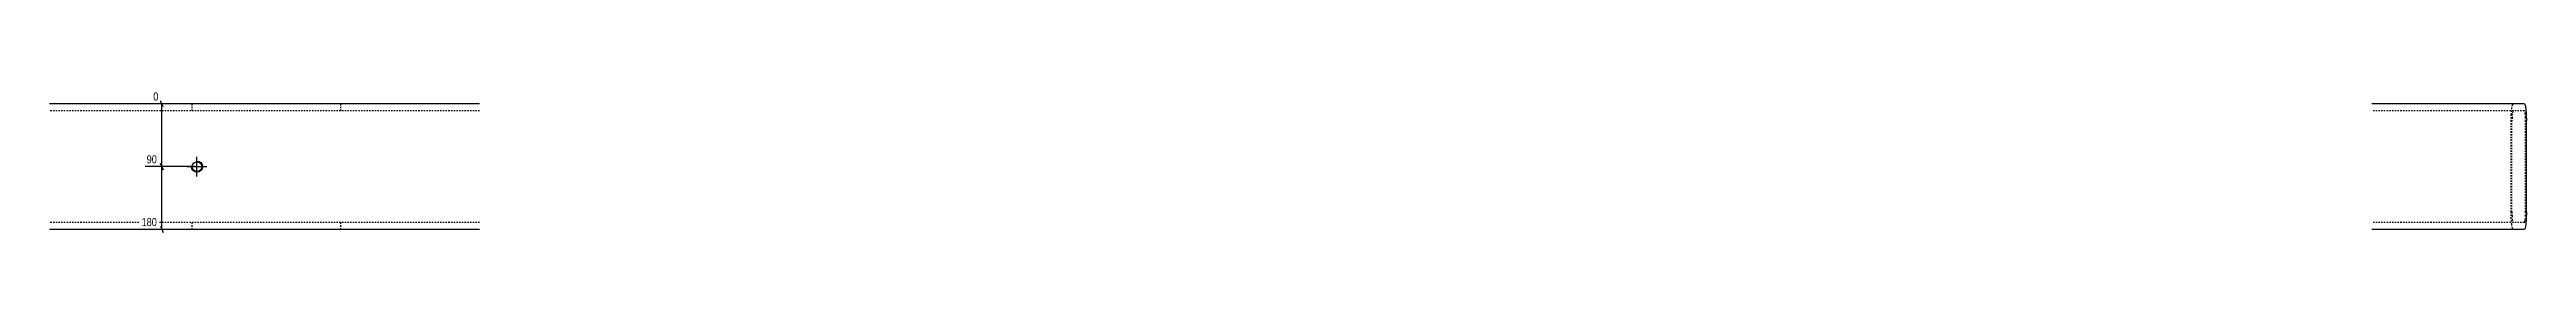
# Model space of a CAD drawing. Header units: millimetres. Extents: x 7 to 17818, y 7 to 366.
# Drawn here: x 14257 to 17818, y 9 to 213 of the extents above; entities that cross this region are included whole.
import ezdxf

# ---------------------------------------------------------------- set-up
doc = ezdxf.new("R2010")
doc.units = ezdxf.units.MM
doc.linetypes.add('DXK_LINE_DOT2', pattern=[3.9198, 1.9599, -1.9599])
doc.layers.add('MÅLSÆTNING', color=7, linetype='Continuous')
doc.layers.add('STÅL', color=7, linetype='Continuous')
doc.styles.add('Arial Narrow', font='ARIALN.TTF', dxfattribs={"height": 0.2})

msp = doc.modelspace()

# ---------------------------------------------------------------- linework, layer by layer
at = {"layer": 'MÅLSÆTNING', "color": 7, "linetype": 'Continuous'}
for p, q in [((14465.6, 193.5), (14405.8, 193.5)), ((14420, 189), (14416.4, 198)), ((14418.2, 103.5), (14418.2, 193.5)), ((14416.4, 108), (14420, 99)), ((14420, 99), (14416.4, 108)), ((14465.6, 103.5), (14394.1, 103.5)), ((14465.6, 103.5), (14394.1, 103.5)), ((14418.2, 13.5), (14418.2, 103.5)), ((14465.6, 13.5), (14386.8, 13.5)), ((14416.4, 18), (14420, 9))]:
    msp.add_line(p, q, dxfattribs=at)
at = {"layer": 'STÅL', "color": 2, "linetype": 'Continuous'}
for p, q in [((14875.1, 193.5), (14256.6, 193.5)), ((17815.3, 193.5), (17596.2, 193.5)), ((17815.3, 193.5), (17816.4, 191.6)), ((17816.4, 191.6), (17817.4, 186.2)), ((17817.4, 186.2), (17818.1, 178.1)), ((17818.1, 178.1), (17818.3, 168.5)), ((17818.3, 38.5), (17818.3, 168.5)), ((17818.3, 38.5), (17818.1, 28.9)), ((14875.1, 13.5), (14256.6, 13.5)), ((17815.3, 13.5), (17596.2, 13.5)), ((17816.4, 15.4), (17815.3, 13.5)), ((17817.4, 20.8), (17816.4, 15.4)), ((17818.1, 28.9), (17817.4, 20.8))]:
    msp.add_line(p, q, dxfattribs=at)
at = {"layer": 'STÅL', "color": 7, "linetype": 'DXK_LINE_DOT2'}
for p, q in [((14875.1, 183.5), (14256.6, 183.5)), ((14461.6, 183.5), (14461.6, 193.5)), ((14675.6, 183.5), (14675.6, 193.5)), ((17815.3, 183.5), (17596.2, 183.5)), ((17796.5, 178.1), (17797.1, 186.2)), ((17797.1, 186.2), (17798.1, 191.6)), ((17798, 179.1), (17797.6, 174.2)), ((17798.6, 182.4), (17798, 179.1)), ((17798.1, 191.6), (17799.3, 193.5)), ((17799.3, 183.5), (17798.6, 182.4)), ((17816, 182.4), (17815.3, 183.5)), ((17816.6, 179.1), (17816, 182.4)), ((17817, 174.2), (17816.6, 179.1)), ((17796.2, 168.5), (17796.5, 178.1)), ((17796.2, 38.5), (17796.2, 168.5)), ((17797.6, 174.2), (17797.5, 168.5)), ((17797.5, 38.5), (17797.5, 168.5)), ((17817.1, 168.5), (17817, 174.2)), ((17817.1, 38.5), (17817.1, 168.5)), ((17796.5, 28.9), (17796.2, 38.5)), ((17797.5, 38.5), (17797.6, 32.8)), ((17817, 32.8), (17817.1, 38.5)), ((14875.1, 23.5), (14256.6, 23.5)), ((14461.6, 13.5), (14461.6, 23.5)), ((14675.6, 13.5), (14675.6, 23.5)), ((17815.3, 23.5), (17596.2, 23.5)), ((17797.1, 20.8), (17796.5, 28.9)), ((17798.1, 15.4), (17797.1, 20.8)), ((17797.6, 32.8), (17798, 27.9)), ((17798, 27.9), (17798.6, 24.6)), ((17799.3, 13.5), (17798.1, 15.4)), ((17798.6, 24.6), (17799.3, 23.5)), ((17815.3, 23.5), (17816, 24.6)), ((17816, 24.6), (17816.6, 27.9)), ((17816.6, 27.9), (17817, 32.8))]:
    msp.add_line(p, q, dxfattribs=at)
at = {"layer": 'STÅL', "color": 3, "linetype": 'Continuous'}
for p, q in [((14462.1, 106.2), (14463.7, 108.5)), ((14463.7, 108.5), (14465.9, 110)), ((14465.9, 110), (14468.6, 110.5)), ((14468.6, 89.5), (14468.6, 117.5)), ((14468.6, 111.5), (14468.6, 111.5)), ((14468.6, 111.5), (14471.7, 110.9)), ((14468.6, 110.5), (14468.6, 110.5)), ((14468.6, 110.5), (14471.3, 110)), ((14471.3, 110), (14473.6, 108.5)), ((14471.7, 110.9), (14474.3, 109.2)), ((14473.6, 108.5), (14475.1, 106.2)), ((14474.3, 109.2), (14476, 106.6)), ((14454.6, 103.5), (14482.6, 103.5)), ((14461.2, 100.4), (14460.6, 103.5)), ((14460.6, 103.5), (14460.6, 103.5)), ((14462.9, 97.8), (14461.2, 100.4)), ((14461.6, 103.5), (14462.1, 106.2)), ((14462.1, 100.8), (14461.6, 103.5)), ((14461.6, 103.5), (14461.6, 103.5)), ((14463.7, 98.6), (14462.1, 100.8)), ((14465.5, 96.1), (14462.9, 97.8)), ((14465.9, 97), (14463.7, 98.6)), ((14468.6, 95.5), (14465.5, 96.1)), ((14468.6, 96.5), (14465.9, 97)), ((14471.3, 97), (14468.6, 96.5)), ((14468.6, 96.5), (14468.6, 96.5)), ((14471.7, 96.1), (14468.6, 95.5)), ((14468.6, 95.5), (14468.6, 95.5)), ((14473.6, 98.6), (14471.3, 97)), ((14474.3, 97.8), (14471.7, 96.1)), ((14475.1, 100.8), (14473.6, 98.6)), ((14476, 100.4), (14474.3, 97.8)), ((14475.1, 106.2), (14475.6, 103.5)), ((14475.6, 103.5), (14475.1, 100.8)), ((14475.6, 103.5), (14475.6, 103.5)), ((14476, 106.6), (14476.6, 103.5)), ((14476.6, 103.5), (14476, 100.4)), ((14476.6, 103.5), (14476.6, 103.5))]:
    msp.add_line(p, q, dxfattribs=at)

# ---------------------------------------------------------------- next in the draw order: wipeouts: each hides what was drawn before it
at = {"color": 0, "linetype": 'Continuous'}
for points in [[(14415.5, 195.9), (14415.5, 212.7), (14403.4, 212.7), (14403.4, 195.9)], [(14413.3, 105.9), (14413.3, 122.7), (14393.9, 122.7), (14393.9, 105.9)], [(14413.3, 15.9), (14413.3, 32.7), (14386.6, 32.7), (14386.6, 15.9)]]:
    msp.add_wipeout(points, dxfattribs=at).dxf.layer = 'MÅLSÆTNING'

# ---------------------------------------------------------------- next in the draw order: texts
at = {"layer": 'MÅLSÆTNING', "color": 3, "linetype": 'Continuous', "style": 'Arial Narrow'}
for s, height, p in [('0', 11.5, (14405.8, 198.3)), ('90', 11.45, (14396.3, 108.3)), ('180', 11.45, (14389, 18.3))]:
    msp.add_text(s, height=height, dxfattribs=at).set_placement(p)

doc.saveas('drawing.dxf')
